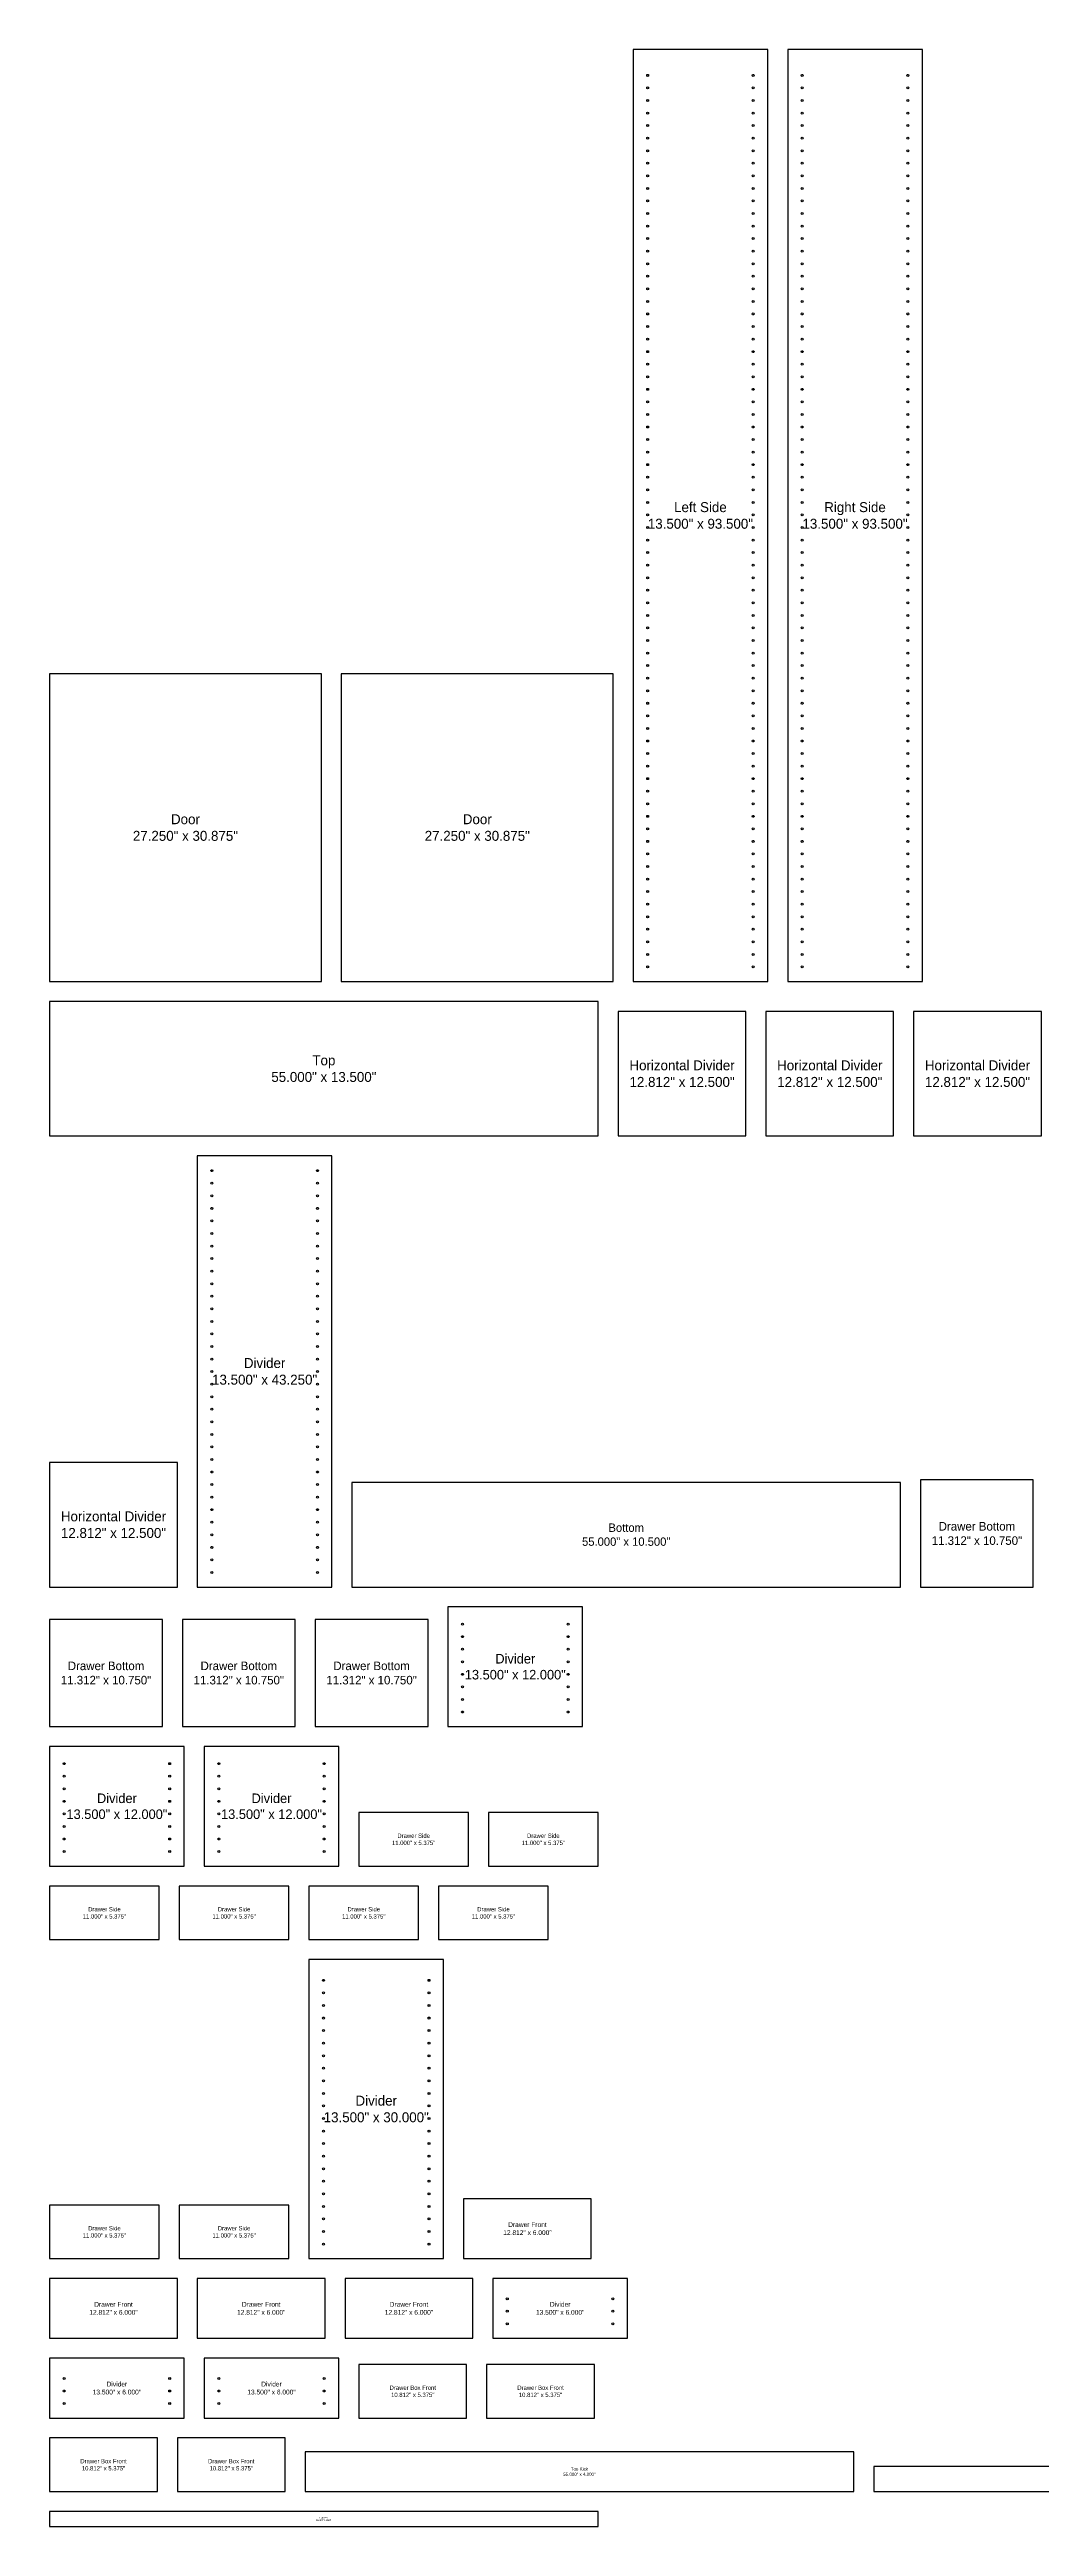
# Model space of a CAD drawing. Header units: metres. Extents: x 0 to 193, y -376 to 0.
# Drawn here: x 0 to 99.4, y -375.5 to -127 of the extents above; entities that cross this region are included whole.
import ezdxf

# ---------------------------------------------------------------- set-up
doc = ezdxf.new("R2010")
doc.units = ezdxf.units.M
for name, color, linetype in [('HOLES', 3, 'Continuous'), ('LABELS', 5, 'Continuous'), ('OUTLINE', 7, 'Continuous')]:
    doc.layers.add(name, color=color, linetype=linetype)

msp = doc.modelspace()

# ---------------------------------------------------------------- linework, layer by layer
at = {"layer": 'HOLES'}
for centre in [(59.96, -129.59), (59.96, -130.85), (70.54, -129.59), (70.54, -130.85), (75.46, -129.59), (75.46, -130.85), (86.04, -129.59), (86.04, -130.85), (59.96, -132.11), (59.96, -133.37), (70.54, -132.11), (70.54, -133.37), (75.46, -132.11), (75.46, -133.37), (86.04, -132.11), (86.04, -133.37), (59.96, -134.63), (59.96, -135.89), (70.54, -134.63), (70.54, -135.89), (75.46, -134.63), (75.46, -135.89), (86.04, -134.63), (86.04, -135.89), (59.96, -137.15), (59.96, -138.41), (70.54, -137.15), (70.54, -138.41), (75.46, -137.15), (75.46, -138.41), (86.04, -137.15), (86.04, -138.41), (59.96, -139.67), (59.96, -140.93), (70.54, -139.67), (70.54, -140.93), (75.46, -139.67), (75.46, -140.93), (86.04, -139.67), (86.04, -140.93), (59.96, -142.19), (59.96, -143.45), (70.54, -142.19), (70.54, -143.45), (75.46, -142.19), (75.46, -143.45), (86.04, -142.19), (86.04, -143.45), (59.96, -144.71), (59.96, -145.97), (70.54, -144.71), (70.54, -145.97), (75.46, -144.71), (75.46, -145.97), (86.04, -144.71), (86.04, -145.97), (59.96, -147.23), (59.96, -148.49), (70.54, -147.23), (70.54, -148.49), (75.46, -147.23), (75.46, -148.49), (86.04, -147.23), (86.04, -148.49), (59.96, -149.75), (59.96, -151.01), (70.54, -149.75), (70.54, -151.01), (75.46, -149.75), (75.46, -151.01), (86.04, -149.75), (86.04, -151.01), (59.96, -152.27), (59.96, -153.53), (70.54, -152.27), (70.54, -153.53), (75.46, -152.27), (75.46, -153.53), (86.04, -152.27), (86.04, -153.53), (59.96, -154.79), (59.96, -156.05), (70.54, -154.79), (70.54, -156.05), (75.46, -154.79), (75.46, -156.05), (86.04, -154.79), (86.04, -156.05), (59.96, -157.31), (59.96, -158.57), (70.54, -157.31), (70.54, -158.57), (75.46, -157.31), (75.46, -158.57), (86.04, -157.31), (86.04, -158.57), (59.96, -159.83), (59.96, -161.09), (70.54, -159.83), (70.54, -161.09), (75.46, -159.83), (75.46, -161.09), (86.04, -159.83), (86.04, -161.09), (59.96, -162.35), (59.96, -163.61), (70.54, -162.35), (70.54, -163.61), (75.46, -162.35), (75.46, -163.61), (86.04, -162.35), (86.04, -163.61), (59.96, -164.87), (59.96, -166.13), (70.54, -164.87), (70.54, -166.13), (75.46, -164.87), (75.46, -166.13), (86.04, -164.87), (86.04, -166.13), (59.96, -167.39), (59.96, -168.65), (70.54, -167.39), (70.54, -168.65), (75.46, -167.39), (75.46, -168.65), (86.04, -167.39), (86.04, -168.65), (59.96, -169.91), (59.96, -171.17), (70.54, -169.91), (70.54, -171.17), (75.46, -169.91), (75.46, -171.17), (86.04, -169.91), (86.04, -171.17), (59.96, -172.43), (59.96, -173.69), (70.54, -172.43), (70.54, -173.69), (75.46, -172.43), (75.46, -173.69), (86.04, -172.43), (86.04, -173.69), (59.96, -174.95), (59.96, -176.21), (70.54, -174.95), (70.54, -176.21), (75.46, -174.95), (75.46, -176.21), (86.04, -174.95), (86.04, -176.21), (59.96, -177.47), (59.96, -178.73), (70.54, -177.47), (70.54, -178.73), (75.46, -177.47), (75.46, -178.73), (86.04, -177.47), (86.04, -178.73), (59.96, -179.99), (59.96, -181.25), (70.54, -179.99), (70.54, -181.25), (75.46, -179.99), (75.46, -181.25), (86.04, -179.99), (86.04, -181.25), (59.96, -182.51), (59.96, -183.77), (70.54, -182.51), (70.54, -183.77), (75.46, -182.51), (75.46, -183.77), (86.04, -182.51), (86.04, -183.77), (59.96, -185.03), (59.96, -186.29), (70.54, -185.03), (70.54, -186.29), (75.46, -185.03), (75.46, -186.29), (86.04, -185.03), (86.04, -186.29), (59.96, -187.55), (59.96, -188.81), (70.54, -187.55), (70.54, -188.81), (75.46, -187.55), (75.46, -188.81), (86.04, -187.55), (86.04, -188.81), (59.96, -190.07), (59.96, -191.33), (70.54, -190.07), (70.54, -191.33), (75.46, -190.07), (75.46, -191.33), (86.04, -190.07), (86.04, -191.33), (59.96, -192.59), (59.96, -193.85), (70.54, -192.59), (70.54, -193.85), (75.46, -192.59), (75.46, -193.85), (86.04, -192.59), (86.04, -193.85), (59.96, -195.11), (59.96, -196.37), (70.54, -195.11), (70.54, -196.37), (75.46, -195.11), (75.46, -196.37), (86.04, -195.11), (86.04, -196.37), (59.96, -197.63), (59.96, -198.89), (70.54, -197.63), (70.54, -198.89), (75.46, -197.63), (75.46, -198.89), (86.04, -197.63), (86.04, -198.89), (59.96, -200.15), (70.54, -200.15), (75.46, -200.15), (86.04, -200.15), (59.96, -201.41), (59.96, -202.67), (70.54, -201.41), (70.54, -202.67), (75.46, -201.41), (75.46, -202.67), (86.04, -201.41), (86.04, -202.67), (59.96, -203.93), (59.96, -205.19), (70.54, -203.93), (70.54, -205.19), (75.46, -203.93), (75.46, -205.19), (86.04, -203.93), (86.04, -205.19), (59.96, -206.44), (59.96, -207.7), (70.54, -206.44), (70.54, -207.7), (75.46, -206.44), (75.46, -207.7), (86.04, -206.44), (86.04, -207.7), (59.96, -208.96), (59.96, -210.22), (70.54, -208.96), (70.54, -210.22), (75.46, -208.96), (75.46, -210.22), (86.04, -208.96), (86.04, -210.22), (59.96, -211.48), (59.96, -212.74), (70.54, -211.48), (70.54, -212.74), (75.46, -211.48), (75.46, -212.74), (86.04, -211.48), (86.04, -212.74), (59.96, -214), (59.96, -215.26), (70.54, -214), (70.54, -215.26), (75.46, -214), (75.46, -215.26), (86.04, -214), (86.04, -215.26), (59.96, -216.52), (59.96, -217.78), (70.54, -216.52), (70.54, -217.78), (75.46, -216.52), (75.46, -217.78), (86.04, -216.52), (86.04, -217.78), (59.96, -219.04), (70.54, -219.04), (75.46, -219.04), (86.04, -219.04), (16.27, -239.48), (16.27, -240.74), (26.86, -239.48), (26.86, -240.74), (16.27, -242), (16.27, -243.26), (26.86, -242), (26.86, -243.26), (16.27, -244.52), (16.27, -245.78), (26.86, -244.52), (26.86, -245.78), (16.27, -247.04), (16.27, -248.3), (26.86, -247.04), (26.86, -248.3), (16.27, -249.56), (16.27, -250.82), (26.86, -249.56), (26.86, -250.82), (16.27, -252.08), (16.27, -253.34), (26.86, -252.08), (26.86, -253.34), (16.27, -254.6), (16.27, -255.86), (26.86, -254.6), (26.86, -255.86), (16.27, -257.12), (16.27, -258.38), (26.86, -257.12), (26.86, -258.38), (16.27, -259.64), (16.27, -260.9), (26.86, -259.64), (26.86, -260.9), (16.27, -262.16), (16.27, -263.42), (26.86, -262.16), (26.86, -263.42), (16.27, -264.68), (16.27, -265.94), (26.86, -264.68), (26.86, -265.94), (16.27, -267.19), (16.27, -268.45), (26.86, -267.19), (26.86, -268.45), (16.27, -269.71), (26.86, -269.71), (16.27, -270.97), (16.27, -272.23), (26.86, -270.97), (26.86, -272.23), (16.27, -273.49), (16.27, -274.75), (26.86, -273.49), (26.86, -274.75), (16.27, -276.01), (16.27, -277.27), (26.86, -276.01), (26.86, -277.27), (16.27, -278.53), (16.27, -279.79), (26.86, -278.53), (26.86, -279.79), (41.39, -284.97), (51.98, -284.97), (41.39, -286.23), (41.39, -287.49), (51.98, -286.23), (51.98, -287.49), (41.39, -288.75), (41.39, -290.01), (51.98, -288.75), (51.98, -290.01), (41.39, -291.27), (41.39, -292.53), (51.98, -291.27), (51.98, -292.53), (41.39, -293.79), (51.98, -293.79), (1.46, -298.97), (1.46, -300.23), (12.04, -298.97), (12.04, -300.23), (16.96, -298.97), (16.96, -300.23), (27.54, -298.97), (27.54, -300.23), (1.46, -301.49), (1.46, -302.75), (12.04, -301.49), (12.04, -302.75), (16.96, -301.49), (16.96, -302.75), (27.54, -301.49), (27.54, -302.75), (1.46, -304.01), (1.46, -305.27), (12.04, -304.01), (12.04, -305.27), (16.96, -304.01), (16.96, -305.27), (27.54, -304.01), (27.54, -305.27), (1.46, -306.53), (1.46, -307.79), (12.04, -306.53), (12.04, -307.79), (16.96, -306.53), (16.96, -307.79), (27.54, -306.53), (27.54, -307.79), (27.46, -320.71), (27.46, -321.97), (38.04, -320.71), (38.04, -321.97), (27.46, -323.23), (27.46, -324.49), (38.04, -323.23), (38.04, -324.49), (27.46, -325.75), (27.46, -327.01), (38.04, -325.75), (38.04, -327.01), (27.46, -328.27), (27.46, -329.53), (38.04, -328.27), (38.04, -329.53), (27.46, -330.79), (27.46, -332.05), (38.04, -330.79), (38.04, -332.05), (27.46, -333.31), (27.46, -334.57), (38.04, -333.31), (38.04, -334.57), (27.46, -335.83), (27.46, -337.09), (38.04, -335.83), (38.04, -337.09), (27.46, -338.35), (27.46, -339.61), (38.04, -338.35), (38.04, -339.61), (27.46, -340.87), (27.46, -342.13), (38.04, -340.87), (38.04, -342.13), (27.46, -343.39), (27.46, -344.65), (38.04, -343.39), (38.04, -344.65), (27.46, -345.91), (27.46, -347.17), (38.04, -345.91), (38.04, -347.17), (45.89, -352.65), (56.48, -352.65), (45.89, -353.91), (45.89, -355.17), (56.48, -353.91), (56.48, -355.17), (1.46, -360.65), (1.46, -361.91), (12.04, -360.65), (12.04, -361.91), (16.96, -360.65), (16.96, -361.91), (27.54, -360.65), (27.54, -361.91), (1.46, -363.17), (12.04, -363.17), (16.96, -363.17), (27.54, -363.17)]:
    msp.add_circle(centre, 0.0984, dxfattribs=at)
at = {"layer": 'OUTLINE'}
for points in [[(58.5, -220.5), (72, -220.5), (72, -127), (58.5, -127), (58.5, -220.5)], [(74, -220.5), (87.5, -220.5), (87.5, -127), (74, -127), (74, -220.5)], [(0, -220.5), (27.25, -220.5), (27.25, -189.62), (0, -189.62), (0, -220.5)], [(29.25, -220.5), (56.5, -220.5), (56.5, -189.62), (29.25, -189.62), (29.25, -220.5)], [(0, -236), (55, -236), (55, -222.5), (0, -222.5), (0, -236)], [(57, -236), (69.81, -236), (69.81, -223.5), (57, -223.5), (57, -236)], [(71.81, -236), (84.62, -236), (84.62, -223.5), (71.81, -223.5), (71.81, -236)], [(86.62, -236), (99.44, -236), (99.44, -223.5), (86.62, -223.5), (86.62, -236)], [(14.81, -281.25), (28.31, -281.25), (28.31, -238), (14.81, -238), (14.81, -281.25)], [(0, -281.25), (12.81, -281.25), (12.81, -268.75), (0, -268.75), (0, -281.25)], [(30.31, -281.25), (85.31, -281.25), (85.31, -270.75), (30.31, -270.75), (30.31, -281.25)], [(87.31, -281.25), (98.62, -281.25), (98.62, -270.5), (87.31, -270.5), (87.31, -281.25)], [(39.94, -295.25), (53.44, -295.25), (53.44, -283.25), (39.94, -283.25), (39.94, -295.25)], [(0, -295.25), (11.31, -295.25), (11.31, -284.5), (0, -284.5), (0, -295.25)], [(13.31, -295.25), (24.62, -295.25), (24.62, -284.5), (13.31, -284.5), (13.31, -295.25)], [(26.62, -295.25), (37.94, -295.25), (37.94, -284.5), (26.62, -284.5), (26.62, -295.25)], [(0, -309.25), (13.5, -309.25), (13.5, -297.25), (0, -297.25), (0, -309.25)], [(15.5, -309.25), (29, -309.25), (29, -297.25), (15.5, -297.25), (15.5, -309.25)], [(31, -309.25), (42, -309.25), (42, -303.88), (31, -303.88), (31, -309.25)], [(44, -309.25), (55, -309.25), (55, -303.88), (44, -303.88), (44, -309.25)], [(0, -316.62), (11, -316.62), (11, -311.25), (0, -311.25), (0, -316.62)], [(13, -316.62), (24, -316.62), (24, -311.25), (13, -311.25), (13, -316.62)], [(26, -316.62), (37, -316.62), (37, -311.25), (26, -311.25), (26, -316.62)], [(39, -316.62), (50, -316.62), (50, -311.25), (39, -311.25), (39, -316.62)], [(26, -348.62), (39.5, -348.62), (39.5, -318.62), (26, -318.62), (26, -348.62)], [(41.5, -348.62), (54.31, -348.62), (54.31, -342.62), (41.5, -342.62), (41.5, -348.62)], [(0, -348.62), (11, -348.62), (11, -343.25), (0, -343.25), (0, -348.62)], [(13, -348.62), (24, -348.62), (24, -343.25), (13, -343.25), (13, -348.62)], [(0, -356.62), (12.81, -356.62), (12.81, -350.62), (0, -350.62), (0, -356.62)], [(14.81, -356.62), (27.62, -356.62), (27.62, -350.62), (14.81, -350.62), (14.81, -356.62)], [(29.62, -356.62), (42.44, -356.62), (42.44, -350.62), (29.62, -350.62), (29.62, -356.62)], [(44.44, -356.62), (57.94, -356.62), (57.94, -350.62), (44.44, -350.62), (44.44, -356.62)], [(0, -364.62), (13.5, -364.62), (13.5, -358.62), (0, -358.62), (0, -364.62)], [(15.5, -364.62), (29, -364.62), (29, -358.62), (15.5, -358.62), (15.5, -364.62)], [(31, -364.62), (41.81, -364.62), (41.81, -359.25), (31, -359.25), (31, -364.62)], [(43.81, -364.62), (54.62, -364.62), (54.62, -359.25), (43.81, -359.25), (43.81, -364.62)], [(0, -372), (10.81, -372), (10.81, -366.62), (0, -366.62), (0, -372)], [(12.81, -372), (23.62, -372), (23.62, -366.62), (12.81, -366.62), (12.81, -372)], [(25.62, -372), (80.62, -372), (80.62, -368), (25.62, -368), (25.62, -372)], [(82.62, -372), (137.62, -372), (137.62, -369.5), (82.62, -369.5), (82.62, -372)], [(0, -375.5), (55, -375.5), (55, -374), (0, -374), (0, -375.5)]]:
    msp.add_lwpolyline(points, dxfattribs=at)

# ---------------------------------------------------------------- texts
at = {"layer": 'LABELS', "attachment_point": 5}
for s, insert, char_height in [('Left Side\\P13.500" x 93.500"', (65.25, -173.75), 1), ('Right Side\\P13.500" x 93.500"', (80.75, -173.75), 1), ('Door\\P27.250" x 30.875"', (13.62, -205.06), 1), ('Door\\P27.250" x 30.875"', (42.88, -205.06), 1), ('Top\\P55.000" x 13.500"', (27.5, -229.25), 1), ('Horizontal Divider\\P12.812" x 12.500"', (63.41, -229.75), 1), ('Horizontal Divider\\P12.812" x 12.500"', (78.22, -229.75), 1), ('Horizontal Divider\\P12.812" x 12.500"', (93.03, -229.75), 1), ('Divider\\P13.500" x 43.250"', (21.56, -259.62), 1), ('Horizontal Divider\\P12.812" x 12.500"', (6.41, -275), 1), ('Bottom\\P55.000" x 10.500"', (57.81, -276), 0.84), ('Drawer Bottom\\P11.312" x 10.750"', (92.97, -275.88), 0.86), ('Divider\\P13.500" x 12.000"', (46.69, -289.25), 0.96), ('Drawer Bottom\\P11.312" x 10.750"', (5.66, -289.88), 0.86), ('Drawer Bottom\\P11.312" x 10.750"', (18.97, -289.88), 0.86), ('Drawer Bottom\\P11.312" x 10.750"', (32.28, -289.88), 0.86), ('Divider\\P13.500" x 12.000"', (6.75, -303.25), 0.96), ('Divider\\P13.500" x 12.000"', (22.25, -303.25), 0.96), ('Drawer Side\\P11.000" x 5.375"', (36.5, -306.56), 0.43), ('Drawer Side\\P11.000" x 5.375"', (49.5, -306.56), 0.43), ('Drawer Side\\P11.000" x 5.375"', (5.5, -313.94), 0.43), ('Drawer Side\\P11.000" x 5.375"', (18.5, -313.94), 0.43), ('Drawer Side\\P11.000" x 5.375"', (31.5, -313.94), 0.43), ('Drawer Side\\P11.000" x 5.375"', (44.5, -313.94), 0.43), ('Divider\\P13.500" x 30.000"', (32.75, -333.62), 1), ('Drawer Side\\P11.000" x 5.375"', (5.5, -345.94), 0.43), ('Drawer Side\\P11.000" x 5.375"', (18.5, -345.94), 0.43), ('Drawer Front\\P12.812" x 6.000"', (47.91, -345.62), 0.48), ('Drawer Front\\P12.812" x 6.000"', (6.41, -353.62), 0.48), ('Drawer Front\\P12.812" x 6.000"', (21.22, -353.62), 0.48), ('Drawer Front\\P12.812" x 6.000"', (36.03, -353.62), 0.48), ('Divider\\P13.500" x 6.000"', (51.19, -353.62), 0.48), ('Divider\\P13.500" x 6.000"', (6.75, -361.62), 0.48), ('Divider\\P13.500" x 6.000"', (22.25, -361.62), 0.48), ('Drawer Box Front\\P10.812" x 5.375"', (36.41, -361.94), 0.43), ('Drawer Box Front\\P10.812" x 5.375"', (49.22, -361.94), 0.43), ('Drawer Box Front\\P10.812" x 5.375"', (5.41, -369.31), 0.43), ('Drawer Box Front\\P10.812" x 5.375"', (18.22, -369.31), 0.43), ('Toe Kick\\P55.000" x 4.000"', (53.12, -370), 0.32), ('Light Rail\\P55.000" x 1.500"', (27.5, -374.75), 0.15)]:
    msp.add_mtext(s, dxfattribs=dict(at, insert=insert, char_height=char_height))

doc.saveas('drawing.dxf')
